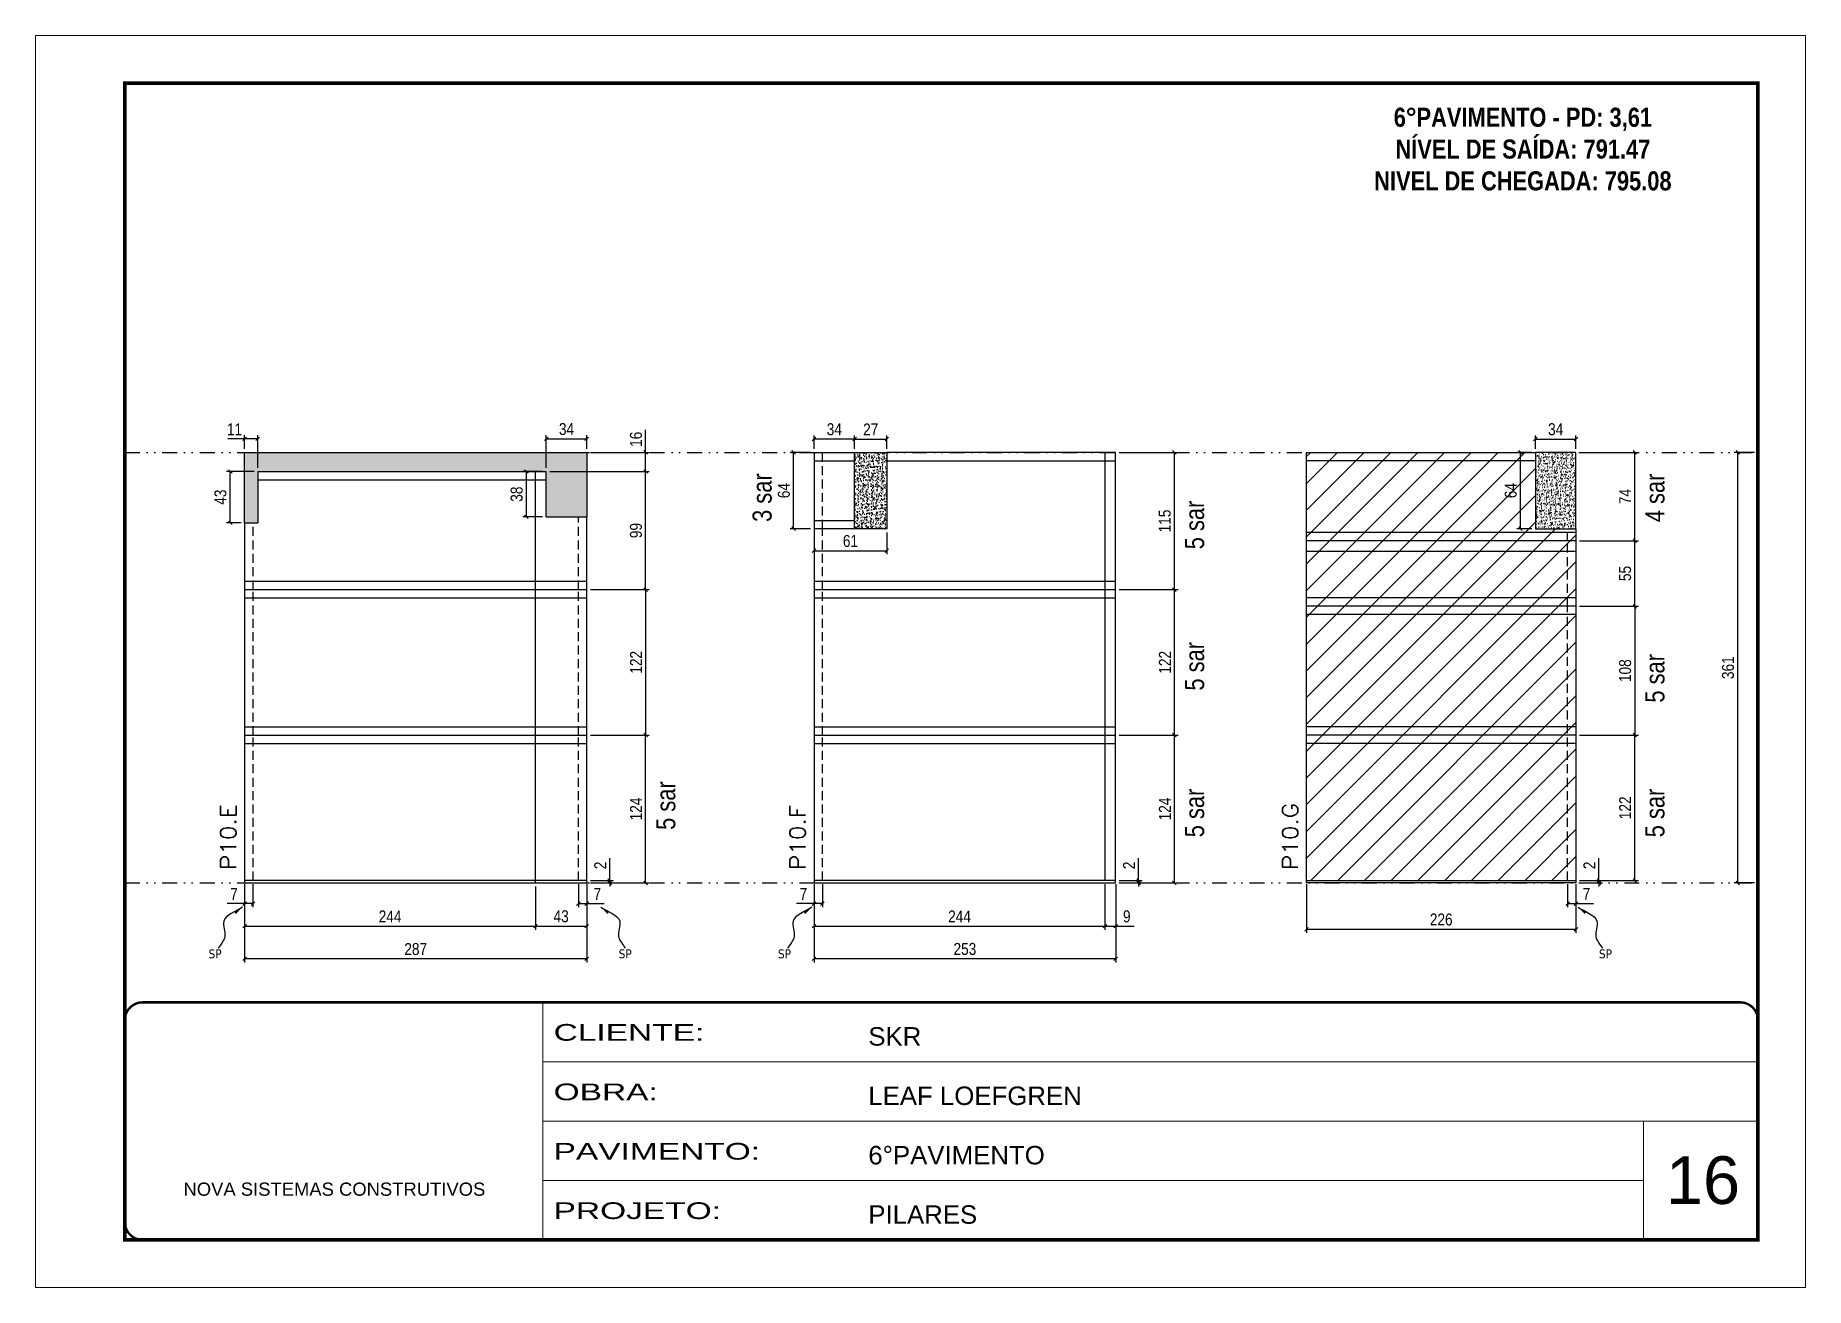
# Model space of a CAD drawing. Extents: x 14400 to 27878, y -21631 to 6985.
# Drawn here: x 19182 to 20667, y 2489 to 3539 of the extents above; entities that cross this region are included whole.
import ezdxf

# ---------------------------------------------------------------- set-up
doc = ezdxf.new("R2010")
doc.units = 0
for name, pattern in [('CONTINUO', [0]), ('DASHED', [0.75, 0.5, -0.25]), ('DIVIDE2', [0.625, 0.25, -0.125, 0, -0.125, 0, -0.125]), ('HIDDEN', [0.375, 0.25, -0.125])]:
    doc.linetypes.add(name, pattern=pattern)
for name, color, linetype, lineweight in [('CARIMBO', 255, 'Continuous', 9), ('Folhas', 255, 'Continuous', 9), ('Hachura', 251, 'Continuous', 9), ('SARRAFO DE PRESSAO', 251, 'DASHED', 9), ('Texto Seção', 7, 'Continuous', 15)]:
    doc.layers.add(name, color=color, linetype=linetype, lineweight=lineweight)
for name, color, linetype in [('COTA', 241, 'Continuous'), ('NOMENCLATURA', 7, 'Continuous'), ('Nível', 160, 'Continuous'), ('Painéis', 200, 'Continuous'), ('SARR_2.2x7', 40, 'Continuous'), ('Sarrafo de Pressão', 42, 'HIDDEN'), ('texto', 7, 'Continuous')]:
    doc.layers.add(name, color=color, linetype=linetype)
doc.styles.add('ARIAL', font='arial.ttf')
doc.styles.add('ARIAL_NARROW', font='ARIALN.TTF', dxfattribs={"height": 0.2})
doc.styles.add('COTA TECNICA', font='techl___.ttf', dxfattribs={"height": 10})
doc.styles.add('COTA TECNICA-50', font='techl___.ttf', dxfattribs={"height": 10})
doc.styles.add('REGUA-120', font='ROMANS.shx', dxfattribs={"height": 15})
doc.styles.add('ROMANC', font='techb___.ttf', dxfattribs={"height": 2.5})
doc.styles.get("Standard").update_dxf_attribs({"font": 'arial.ttf'})
doc.styles.add('Tecnologia', font='')
doc.styles.get('Tecnologia').set_extended_font_data('Forgotten Futurist')
doc.dimstyles.new('COTA PAINEL-50', dxfattribs={"dimtxt": 10, "dimasz": 3, "dimexe": 3, "dimexo": 3, "dimgap": 3, "dimtad": 1, "dimdec": 1, "dimzin": 12, "dimdsep": 46, "dimtxsty": 'COTA TECNICA-50', "dimblk1": 'OBLIQUE', "dimblk2": 'OBLIQUE', "dimsah": 1, "dimcen": 0.9, "dimclrd": 4, "dimclre": 4, "dimclrt": 240, "dimadec": 1, "dimazin": 3, "dimtfac": 1, "dimtdec": 1, "dimtmove": 0, "dimatfit": 3, "dimfxl": 1, "dimtolj": 1, "dimtzin": 12, "dimarcsym": 0})
doc.dimstyles.new('PAINEL', dxfattribs={"dimtxt": 10, "dimasz": 3, "dimexe": 3, "dimexo": 3, "dimgap": 3, "dimtad": 1, "dimdec": 1, "dimzin": 12, "dimdsep": 46, "dimtxsty": 'COTA TECNICA', "dimblk1": 'OBLIQUE', "dimblk2": 'OBLIQUE', "dimsah": 1, "dimcen": 0.9, "dimclrd": 4, "dimclre": 4, "dimclrt": 240, "dimadec": 1, "dimazin": 3, "dimtfac": 1, "dimtdec": 1, "dimtmove": 0, "dimatfit": 3, "dimfxl": 1, "dimtolj": 1, "dimtzin": 12, "dimarcsym": 0})
doc.dimstyles.get("Standard").update_dxf_attribs({"dimtxt": 0.18, "dimasz": 0.18, "dimexe": 0.18, "dimexo": 0.0625, "dimgap": 0.09, "dimtad": 0, "dimtih": 1, "dimtoh": 1, "dimdec": 4, "dimzin": 0, "dimdsep": 46, "dimtxsty": 'Standard', "dimcen": 0.09, "dimadec": 0, "dimazin": 0, "dimtfac": 1, "dimtdec": 4, "dimtofl": 0, "dimtmove": 0, "dimatfit": 3, "dimfxl": 1, "dimtolj": 1, "dimtzin": 0, "dimarcsym": 0})

msp = doc.modelspace()

# ---------------------------------------------------------------- texts
at = {"layer": 'CARIMBO', "style": 'ARIAL'}
msp.add_text('16', height=40, dxfattribs=at).set_placement((20549.83, 2559.15))
at = {"layer": 'NOMENCLATURA', "style": 'ARIAL_NARROW'}
for s, p in [('3 sar', (19799.57, 3131.05)), ('4 sar', (20548.55, 3130.8)), ('5 sar', (20162.4, 3108.11)), ('5 sar', (20162.4, 2989.61)), ('5 sar', (20548.55, 2979.5)), ('5 sar', (19718.75, 2872.8)), ('5 sar', (20162.4, 2866.61)), ('5 sar', (20548.55, 2866.61))]:
    msp.add_text(s, height=16, rotation=90, dxfattribs=at).set_placement(p)
at = {"layer": 'NOMENCLATURA', "color": 2, "insert": (20429.81, 3505.06), "char_height": 16, "attachment_point": 2, "style": 'ROMANC'}
msp.add_mtext_dynamic_manual_height_columns('\\P6°PAVIMENTO - PD: 3,61\\PNÍVEL DE SAÍDA: 791.47\\PNIVEL DE CHEGADA: 795.08', width=432.3511, gutter_width=1, heights=[0], dxfattribs=at)
at = {"layer": 'texto', "color": 0, "char_height": 7.5, "attachment_point": 5}
for insert in [(19332.73, 2768.79), (19676.76, 2768.79), (19810.38, 2768.79), (20499.09, 2768.79)]:
    msp.add_mtext('{\\fTahoma|b0|i0|c0|p34;\\C4;SP}', dxfattribs=dict(at, insert=insert))
at = {"layer": 'Texto Seção', "style": 'REGUA-120', "width": 1.1}
for s, p in [('P10.E', (19350.26, 2839.05)), ('P10.F', (19827.91, 2839.05)), ('P10.G', (20241.06, 2839.05))]:
    msp.add_text(s, height=13, rotation=90, dxfattribs=at).set_placement(p)

# ---------------------------------------------------------------- blocks, each defined once
blk = doc.blocks.new('9999999999')
at = {"color": 30, "linetype": 'CONTINUO'}
for p, q in [((98564.6, 34230.2), (98564.6, 34429.4)), ((98564.6, 34379.6), (99584, 34379.6)), ((98564.6, 34329.8), (99488, 34329.8)), ((99584, 34329.8), (99488, 34329.8)), ((99488, 34329.8), (99488, 34230.2)), ((98564.6, 34280), (99488, 34280))]:
    blk.add_line(p, q, dxfattribs=at)
at = {"color": 30, "linetype": 'CONTINUO', "const_width": 2}
blk.add_lwpolyline([(99584, 34230.2), (99584, 34414.4, 0.414214), (99569, 34429.4), (98229, 34429.4, 0.414214), (98214, 34414.4), (98214, 34245.2, 0.414214), (98229, 34230.2), (99584, 34230.2)], format="xyb", dxfattribs=at)
at = {"layer": 'Folhas'}
blk.add_lwpolyline([(98139, 34190.2), (99624, 34190.2), (99624, 35240.2), (98139, 35240.2)], close=True, dxfattribs=at)
at = {"layer": 'Folhas', "color": 30, "const_width": 3}
blk.add_lwpolyline([(98214, 34230.2), (99584, 34230.2), (99584, 35200.2), (98214, 35200.2)], close=True, dxfattribs=at)
at = {"color": 7, "linetype": 'Continuous', "ltscale": 5, "style": 'ARIAL'}
for s, height, p in [('SKR', 15.48, (98837.7, 34393.1)), ('LEAF LOEFGREN', 15.483, (98837.7, 34343.3)), ('6°PAVIMENTO', 15.483, (98837.7, 34293.5)), ('NOVA SISTEMAS CONSTRUTIVOS', 11.059, (98263.2, 34267.2)), ('PILARES', 15.48, (98837.7, 34243.7))]:
    blk.add_text(s, height=height, dxfattribs=at).set_placement(p)
at = {"layer": 'Folhas', "color": 7, "style": 'Tecnologia', "width": 1.5}
for s, p in [('CLIENTE:', (98573.7, 34397.2)), ('OBRA:', (98573.7, 34347.3)), ('PAVIMENTO:', (98573.7, 34297.5)), ('PROJETO:', (98573.7, 34247.7))]:
    blk.add_text(s, height=14, dxfattribs=at).set_placement(p)
blk = doc.blocks.new('_Oblique')
at = {"color": 0, "linetype": 'ByBlock', "lineweight": -2}
blk.add_line((-0.5, -0.5), (0.5, 0.5), dxfattribs=at)
blk = doc.blocks.new('*D2775')
at = {"layer": 'COTA', "color": 4, "lineweight": -2, "transparency": 16777216}
for p, q in [((20624, 3189.3), (20607.1, 3189.3)), ((20610.1, 2828.3), (20610.1, 3189.3)), ((20624, 2828.3), (20607.1, 2828.3))]:
    blk.add_line(p, q, dxfattribs=at)
at = {"layer": 'Defpoints', "color": 0, "transparency": 16777216}
for p in [(20610.1, 3189.3), (20627, 3189.3), (20627, 2828.3)]:
    blk.add_point(p, dxfattribs=at)
at = {"layer": 'COTA', "color": 4, "lineweight": -2, "transparency": 16777216, "xscale": 3, "yscale": 3, "zscale": 3}
for p, rotation in [((20610.1, 3189.3), 90), ((20610.1, 2828.3), 270)]:
    blk.add_blockref('_Oblique', p, dxfattribs=dict(at, rotation=rotation))
at = {"layer": 'COTA', "color": 240, "transparency": 16777216, "insert": (20601.9, 3008.8), "char_height": 10, "attachment_point": 5, "rotation": 90, "style": 'COTA TECNICA'}
blk.add_mtext('\\A1;361', dxfattribs=at)
blk = doc.blocks.new('*D2817')
at = {"layer": 'COTA', "color": 4, "lineweight": -2, "transparency": 16777216}
for p, q in [((19835.2, 2827.3), (19835.2, 2761.7)), ((20088.2, 2827.3), (20088.2, 2761.7)), ((20088.2, 2764.7), (19835.2, 2764.7))]:
    blk.add_line(p, q, dxfattribs=at)
at = {"layer": 'Defpoints', "color": 0, "transparency": 16777216}
for p in [(19835.2, 2830.3), (20088.2, 2830.3), (19835.2, 2764.7)]:
    blk.add_point(p, dxfattribs=at)
at = {"layer": 'COTA', "color": 4, "lineweight": -2, "transparency": 16777216, "xscale": 3, "yscale": 3, "zscale": 3, "rotation": 180}
blk.add_blockref('_Oblique', (19835.2, 2764.7), dxfattribs=at)
at = {"layer": 'COTA', "color": 4, "lineweight": -2, "transparency": 16777216, "xscale": 3, "yscale": 3, "zscale": 3}
blk.add_blockref('_Oblique', (20088.2, 2764.7), dxfattribs=at)
at = {"layer": 'COTA', "color": 240, "transparency": 16777216, "insert": (19961.7, 2772.9), "char_height": 10, "attachment_point": 5, "style": 'COTA TECNICA'}
blk.add_mtext('\\A1;253', dxfattribs=at)
blk = doc.blocks.new('*D2818')
at = {"layer": 'COTA', "color": 4, "lineweight": -2, "transparency": 16777216}
for p, q in [((19835.2, 2825.3), (19835.2, 2808)), ((19842.2, 2827.3), (19842.2, 2808)), ((19835.2, 2811), (19820.4, 2811)), ((19842.2, 2811), (19835.2, 2811))]:
    blk.add_line(p, q, dxfattribs=at)
at = {"layer": 'Defpoints', "color": 0, "transparency": 16777216}
for p in [(19835.2, 2828.3), (19842.2, 2830.3), (19835.2, 2811)]:
    blk.add_point(p, dxfattribs=at)
at = {"layer": 'COTA', "color": 4, "lineweight": -2, "transparency": 16777216, "xscale": 3, "yscale": 3, "zscale": 3, "rotation": 180}
blk.add_blockref('_Oblique', (19835.2, 2811), dxfattribs=at)
at = {"layer": 'COTA', "color": 4, "lineweight": -2, "transparency": 16777216, "xscale": 3, "yscale": 3, "zscale": 3}
blk.add_blockref('_Oblique', (19842.2, 2811), dxfattribs=at)
at = {"layer": 'COTA', "color": 240, "transparency": 16777216, "insert": (19826.3, 2819.1), "char_height": 10, "attachment_point": 5, "style": 'COTA TECNICA-50'}
blk.add_mtext('\\A1;7', dxfattribs=at)
blk = doc.blocks.new('*D2819')
at = {"layer": 'COTA', "color": 4, "lineweight": -2, "transparency": 16777216}
for p, q in [((20107.4, 2830.3), (20107.4, 2849.1)), ((20091.2, 2830.3), (20110.4, 2830.3)), ((20091.2, 2828.3), (20110.4, 2828.3)), ((20107.4, 2828.3), (20107.4, 2830.3)), ((20107.4, 2828.3), (20107.4, 2825.3))]:
    blk.add_line(p, q, dxfattribs=at)
at = {"layer": 'Defpoints', "color": 0, "transparency": 16777216}
for p in [(20088.2, 2830.3), (20088.2, 2828.3), (20107.4, 2828.3)]:
    blk.add_point(p, dxfattribs=at)
at = {"layer": 'COTA', "color": 4, "lineweight": -2, "transparency": 16777216, "xscale": 3, "yscale": 3, "zscale": 3}
for p, rotation in [((20107.4, 2830.3), 270), ((20107.4, 2828.3), 90)]:
    blk.add_blockref('_Oblique', p, dxfattribs=dict(at, rotation=rotation))
at = {"layer": 'COTA', "color": 240, "transparency": 16777216, "insert": (20099.4, 2843), "char_height": 10, "attachment_point": 5, "rotation": 90, "style": 'COTA TECNICA-50'}
blk.add_mtext('\\A1;2', dxfattribs=at)
blk = doc.blocks.new('*D2820')
at = {"layer": 'COTA', "color": 4, "linetype": 'ByBlock', "lineweight": -2, "transparency": 16777216}
for p, q in [((20091.2, 2952.3), (20140.5, 2952.3)), ((20137.5, 2828.3), (20137.5, 2952.3)), ((20091.2, 2828.3), (20140.5, 2828.3))]:
    blk.add_line(p, q, dxfattribs=at)
at = {"layer": 'Defpoints', "color": 0, "linetype": 'ByBlock', "transparency": 16777216}
for p in [(20088.2, 2952.3), (20137.5, 2952.3), (20088.2, 2828.3)]:
    blk.add_point(p, dxfattribs=at)
at = {"layer": 'COTA', "color": 4, "linetype": 'ByBlock', "lineweight": -2, "transparency": 16777216, "xscale": 3, "yscale": 3, "zscale": 3}
for p, rotation in [((20137.5, 2952.3), 90), ((20137.5, 2828.3), 270)]:
    blk.add_blockref('_Oblique', p, dxfattribs=dict(at, rotation=rotation))
at = {"layer": 'COTA', "color": 240, "linetype": 'ByBlock', "transparency": 16777216, "insert": (20129.5, 2890.3), "char_height": 10, "attachment_point": 5, "rotation": 90, "style": 'COTA TECNICA'}
blk.add_mtext('\\A1;124', dxfattribs=at)
blk = doc.blocks.new('*D2821')
at = {"layer": 'COTA', "color": 4, "lineweight": -2, "transparency": 16777216}
for p, q in [((19357.5, 2827.3), (19357.5, 2761.7)), ((19644.5, 2827.3), (19644.5, 2761.7)), ((19644.5, 2764.7), (19357.5, 2764.7))]:
    blk.add_line(p, q, dxfattribs=at)
at = {"layer": 'Defpoints', "color": 0, "transparency": 16777216}
for p in [(19357.5, 2830.3), (19644.5, 2830.3), (19357.5, 2764.7)]:
    blk.add_point(p, dxfattribs=at)
at = {"layer": 'COTA', "color": 4, "lineweight": -2, "transparency": 16777216, "xscale": 3, "yscale": 3, "zscale": 3, "rotation": 180}
blk.add_blockref('_Oblique', (19357.5, 2764.7), dxfattribs=at)
at = {"layer": 'COTA', "color": 4, "lineweight": -2, "transparency": 16777216, "xscale": 3, "yscale": 3, "zscale": 3}
blk.add_blockref('_Oblique', (19644.5, 2764.7), dxfattribs=at)
at = {"layer": 'COTA', "color": 240, "transparency": 16777216, "insert": (19501, 2772.8), "char_height": 10, "attachment_point": 5, "style": 'COTA TECNICA'}
blk.add_mtext('\\A1;287', dxfattribs=at)
blk = doc.blocks.new('*D2822')
at = {"layer": 'COTA', "color": 4, "lineweight": -2, "transparency": 16777216}
for p, q in [((19637.5, 2827.3), (19637.5, 2808)), ((19644.5, 2825.3), (19644.5, 2808)), ((19637.5, 2811), (19644.5, 2811)), ((19644.5, 2811), (19659.2, 2811))]:
    blk.add_line(p, q, dxfattribs=at)
at = {"layer": 'Defpoints', "color": 0, "transparency": 16777216}
for p in [(19637.5, 2830.3), (19644.5, 2828.3), (19644.5, 2811)]:
    blk.add_point(p, dxfattribs=at)
at = {"layer": 'COTA', "color": 4, "lineweight": -2, "transparency": 16777216, "xscale": 3, "yscale": 3, "zscale": 3, "rotation": 180}
blk.add_blockref('_Oblique', (19637.5, 2811), dxfattribs=at)
at = {"layer": 'COTA', "color": 4, "lineweight": -2, "transparency": 16777216, "xscale": 3, "yscale": 3, "zscale": 3}
blk.add_blockref('_Oblique', (19644.5, 2811), dxfattribs=at)
at = {"layer": 'COTA', "color": 240, "transparency": 16777216, "insert": (19653.4, 2819.1), "char_height": 10, "attachment_point": 5, "style": 'COTA TECNICA-50'}
blk.add_mtext('\\A1;7', dxfattribs=at)
blk = doc.blocks.new('*D2823')
at = {"layer": 'COTA', "color": 4, "lineweight": -2, "transparency": 16777216}
for p, q in [((19357.5, 2825.3), (19357.5, 2808)), ((19364.5, 2827.3), (19364.5, 2808)), ((19357.5, 2811), (19342.8, 2811)), ((19364.5, 2811), (19357.5, 2811))]:
    blk.add_line(p, q, dxfattribs=at)
at = {"layer": 'Defpoints', "color": 0, "transparency": 16777216}
for p in [(19357.5, 2828.3), (19364.5, 2830.3), (19357.5, 2811)]:
    blk.add_point(p, dxfattribs=at)
at = {"layer": 'COTA', "color": 4, "lineweight": -2, "transparency": 16777216, "xscale": 3, "yscale": 3, "zscale": 3, "rotation": 180}
blk.add_blockref('_Oblique', (19357.5, 2811), dxfattribs=at)
at = {"layer": 'COTA', "color": 4, "lineweight": -2, "transparency": 16777216, "xscale": 3, "yscale": 3, "zscale": 3}
blk.add_blockref('_Oblique', (19364.5, 2811), dxfattribs=at)
at = {"layer": 'COTA', "color": 240, "transparency": 16777216, "insert": (19348.6, 2819.1), "char_height": 10, "attachment_point": 5, "style": 'COTA TECNICA-50'}
blk.add_mtext('\\A1;7', dxfattribs=at)
blk = doc.blocks.new('*D2824')
at = {"layer": 'COTA', "color": 4, "lineweight": -2, "transparency": 16777216}
for p, q in [((19663.8, 2830.3), (19663.8, 2849.1)), ((19647.5, 2830.3), (19666.8, 2830.3)), ((19647.5, 2828.3), (19666.8, 2828.3)), ((19663.8, 2828.3), (19663.8, 2830.3)), ((19663.8, 2828.3), (19663.8, 2825.3))]:
    blk.add_line(p, q, dxfattribs=at)
at = {"layer": 'Defpoints', "color": 0, "transparency": 16777216}
for p in [(19644.5, 2830.3), (19644.5, 2828.3), (19663.8, 2828.3)]:
    blk.add_point(p, dxfattribs=at)
at = {"layer": 'COTA', "color": 4, "lineweight": -2, "transparency": 16777216, "xscale": 3, "yscale": 3, "zscale": 3}
for p, rotation in [((19663.8, 2830.3), 270), ((19663.8, 2828.3), 90)]:
    blk.add_blockref('_Oblique', p, dxfattribs=dict(at, rotation=rotation))
at = {"layer": 'COTA', "color": 240, "transparency": 16777216, "insert": (19655.8, 2843), "char_height": 10, "attachment_point": 5, "rotation": 90, "style": 'COTA TECNICA-50'}
blk.add_mtext('\\A1;2', dxfattribs=at)
blk = doc.blocks.new('*D2825')
at = {"layer": 'COTA', "color": 4, "linetype": 'ByBlock', "lineweight": -2, "transparency": 16777216}
for p, q in [((19647.5, 2952.3), (19696.9, 2952.3)), ((19693.9, 2828.3), (19693.9, 2952.3)), ((19647.5, 2828.3), (19696.9, 2828.3))]:
    blk.add_line(p, q, dxfattribs=at)
at = {"layer": 'Defpoints', "color": 0, "linetype": 'ByBlock', "transparency": 16777216}
for p in [(19644.5, 2952.3), (19693.9, 2952.3), (19644.5, 2828.3)]:
    blk.add_point(p, dxfattribs=at)
at = {"layer": 'COTA', "color": 4, "linetype": 'ByBlock', "lineweight": -2, "transparency": 16777216, "xscale": 3, "yscale": 3, "zscale": 3}
for p, rotation in [((19693.9, 2952.3), 90), ((19693.9, 2828.3), 270)]:
    blk.add_blockref('_Oblique', p, dxfattribs=dict(at, rotation=rotation))
at = {"layer": 'COTA', "color": 240, "linetype": 'ByBlock', "transparency": 16777216, "insert": (19685.8, 2890.3), "char_height": 10, "attachment_point": 5, "rotation": 90, "style": 'COTA TECNICA'}
blk.add_mtext('\\A1;124', dxfattribs=at)
blk = doc.blocks.new('*D2826')
at = {"layer": 'COTA', "color": 4, "lineweight": -2, "transparency": 16777216}
for p, q in [((19601.5, 2825.3), (19601.5, 2789.1)), ((19644.5, 2825.3), (19644.5, 2789.1)), ((19601.5, 2792.1), (19644.5, 2792.1))]:
    blk.add_line(p, q, dxfattribs=at)
at = {"layer": 'Defpoints', "color": 0, "transparency": 16777216}
for p in [(19601.5, 2828.3), (19644.5, 2828.3), (19644.5, 2792.1)]:
    blk.add_point(p, dxfattribs=at)
at = {"layer": 'COTA', "color": 4, "lineweight": -2, "transparency": 16777216, "xscale": 3, "yscale": 3, "zscale": 3, "rotation": 180}
blk.add_blockref('_Oblique', (19601.5, 2792.1), dxfattribs=at)
at = {"layer": 'COTA', "color": 4, "lineweight": -2, "transparency": 16777216, "xscale": 3, "yscale": 3, "zscale": 3}
blk.add_blockref('_Oblique', (19644.5, 2792.1), dxfattribs=at)
at = {"layer": 'COTA', "color": 240, "transparency": 16777216, "insert": (19623, 2800.3), "char_height": 10, "attachment_point": 5, "style": 'COTA TECNICA'}
blk.add_mtext('\\A1;43', dxfattribs=at)
blk = doc.blocks.new('*D2827')
at = {"layer": 'COTA', "color": 4, "lineweight": -2, "transparency": 16777216}
for p, q in [((19357.5, 2825.3), (19357.5, 2789.1)), ((19601.5, 2825.3), (19601.5, 2789.1)), ((19357.5, 2792.1), (19601.5, 2792.1))]:
    blk.add_line(p, q, dxfattribs=at)
at = {"layer": 'Defpoints', "color": 0, "transparency": 16777216}
for p in [(19357.5, 2828.3), (19601.5, 2828.3), (19601.5, 2792.1)]:
    blk.add_point(p, dxfattribs=at)
at = {"layer": 'COTA', "color": 4, "lineweight": -2, "transparency": 16777216, "xscale": 3, "yscale": 3, "zscale": 3, "rotation": 180}
blk.add_blockref('_Oblique', (19357.5, 2792.1), dxfattribs=at)
at = {"layer": 'COTA', "color": 4, "lineweight": -2, "transparency": 16777216, "xscale": 3, "yscale": 3, "zscale": 3}
blk.add_blockref('_Oblique', (19601.5, 2792.1), dxfattribs=at)
at = {"layer": 'COTA', "color": 240, "transparency": 16777216, "insert": (19479.5, 2800.2), "char_height": 10, "attachment_point": 5, "style": 'COTA TECNICA'}
blk.add_mtext('\\A1;244', dxfattribs=at)
blk = doc.blocks.new('*D2828')
at = {"layer": 'COTA', "color": 4, "lineweight": -2, "transparency": 16777216}
for p, q in [((19835.2, 3192.3), (19835.2, 3203.5)), ((19869.2, 3200.5), (19835.2, 3200.5)), ((19869.2, 3192.3), (19869.2, 3203.5))]:
    blk.add_line(p, q, dxfattribs=at)
at = {"layer": 'Defpoints', "color": 0, "transparency": 16777216}
for p in [(19835.2, 3200.5), (19835.2, 3189.3), (19869.2, 3189.3)]:
    blk.add_point(p, dxfattribs=at)
at = {"layer": 'COTA', "color": 4, "lineweight": -2, "transparency": 16777216, "xscale": 3, "yscale": 3, "zscale": 3, "rotation": 180}
blk.add_blockref('_Oblique', (19835.2, 3200.5), dxfattribs=at)
at = {"layer": 'COTA', "color": 4, "lineweight": -2, "transparency": 16777216, "xscale": 3, "yscale": 3, "zscale": 3}
blk.add_blockref('_Oblique', (19869.2, 3200.5), dxfattribs=at)
at = {"layer": 'COTA', "color": 240, "transparency": 16777216, "insert": (19852.2, 3208.7), "char_height": 10, "attachment_point": 5, "style": 'COTA TECNICA'}
blk.add_mtext('\\A1;34', dxfattribs=at)
blk = doc.blocks.new('*D2829')
at = {"layer": 'COTA', "color": 4, "lineweight": -2, "transparency": 16777216}
for p, q in [((20248.3, 2827.3), (20248.3, 2786.5)), ((20474.3, 2827.3), (20474.3, 2786.5)), ((20248.3, 2789.5), (20474.3, 2789.5))]:
    blk.add_line(p, q, dxfattribs=at)
at = {"layer": 'Defpoints', "color": 0, "transparency": 16777216}
for p in [(20248.3, 2830.3), (20474.3, 2830.3), (20474.3, 2789.5)]:
    blk.add_point(p, dxfattribs=at)
at = {"layer": 'COTA', "color": 4, "lineweight": -2, "transparency": 16777216, "xscale": 3, "yscale": 3, "zscale": 3, "rotation": 180}
blk.add_blockref('_Oblique', (20248.3, 2789.5), dxfattribs=at)
at = {"layer": 'COTA', "color": 4, "lineweight": -2, "transparency": 16777216, "xscale": 3, "yscale": 3, "zscale": 3}
blk.add_blockref('_Oblique', (20474.3, 2789.5), dxfattribs=at)
at = {"layer": 'COTA', "color": 240, "transparency": 16777216, "insert": (20361.3, 2797.6), "char_height": 10, "attachment_point": 5, "style": 'COTA TECNICA'}
blk.add_mtext('\\A1;226', dxfattribs=at)
blk = doc.blocks.new('*D2830')
at = {"layer": 'COTA', "color": 4, "lineweight": -2, "transparency": 16777216}
for p, q in [((20467.3, 2827.3), (20467.3, 2808)), ((20474.3, 2825.3), (20474.3, 2808)), ((20467.3, 2811), (20474.3, 2811)), ((20474.3, 2811), (20489, 2811))]:
    blk.add_line(p, q, dxfattribs=at)
at = {"layer": 'Defpoints', "color": 0, "transparency": 16777216}
for p in [(20467.3, 2830.3), (20474.3, 2828.3), (20474.3, 2811)]:
    blk.add_point(p, dxfattribs=at)
at = {"layer": 'COTA', "color": 4, "lineweight": -2, "transparency": 16777216, "xscale": 3, "yscale": 3, "zscale": 3, "rotation": 180}
blk.add_blockref('_Oblique', (20467.3, 2811), dxfattribs=at)
at = {"layer": 'COTA', "color": 4, "lineweight": -2, "transparency": 16777216, "xscale": 3, "yscale": 3, "zscale": 3}
blk.add_blockref('_Oblique', (20474.3, 2811), dxfattribs=at)
at = {"layer": 'COTA', "color": 240, "transparency": 16777216, "insert": (20483.2, 2819.1), "char_height": 10, "attachment_point": 5, "style": 'COTA TECNICA-50'}
blk.add_mtext('\\A1;7', dxfattribs=at)
blk = doc.blocks.new('*D2831')
at = {"layer": 'COTA', "color": 4, "lineweight": -2, "transparency": 16777216}
for p, q in [((20493.6, 2830.3), (20493.6, 2849.1)), ((20477.3, 2830.3), (20496.6, 2830.3)), ((20477.3, 2828.3), (20496.6, 2828.3)), ((20493.6, 2828.3), (20493.6, 2830.3)), ((20493.6, 2828.3), (20493.6, 2825.3))]:
    blk.add_line(p, q, dxfattribs=at)
at = {"layer": 'Defpoints', "color": 0, "transparency": 16777216}
for p in [(20474.3, 2830.3), (20474.3, 2828.3), (20493.6, 2828.3)]:
    blk.add_point(p, dxfattribs=at)
at = {"layer": 'COTA', "color": 4, "lineweight": -2, "transparency": 16777216, "xscale": 3, "yscale": 3, "zscale": 3}
for p, rotation in [((20493.6, 2830.3), 270), ((20493.6, 2828.3), 90)]:
    blk.add_blockref('_Oblique', p, dxfattribs=dict(at, rotation=rotation))
at = {"layer": 'COTA', "color": 240, "transparency": 16777216, "insert": (20485.6, 2843), "char_height": 10, "attachment_point": 5, "rotation": 90, "style": 'COTA TECNICA-50'}
blk.add_mtext('\\A1;2', dxfattribs=at)
blk = doc.blocks.new('*D2832')
at = {"layer": 'COTA', "color": 4, "lineweight": -2, "transparency": 16777216}
for p, q in [((20440.3, 3192.3), (20440.3, 3203.5)), ((20440.3, 3200.5), (20474.3, 3200.5)), ((20474.3, 3192.3), (20474.3, 3203.5))]:
    blk.add_line(p, q, dxfattribs=at)
at = {"layer": 'Defpoints', "color": 0, "transparency": 16777216}
for p in [(20474.3, 3200.5), (20440.3, 3189.3), (20474.3, 3189.3)]:
    blk.add_point(p, dxfattribs=at)
at = {"layer": 'COTA', "color": 4, "lineweight": -2, "transparency": 16777216, "xscale": 3, "yscale": 3, "zscale": 3, "rotation": 180}
blk.add_blockref('_Oblique', (20440.3, 3200.5), dxfattribs=at)
at = {"layer": 'COTA', "color": 4, "lineweight": -2, "transparency": 16777216, "xscale": 3, "yscale": 3, "zscale": 3}
blk.add_blockref('_Oblique', (20474.3, 3200.5), dxfattribs=at)
at = {"layer": 'COTA', "color": 240, "transparency": 16777216, "insert": (20457.3, 3208.7), "char_height": 10, "attachment_point": 5, "style": 'COTA TECNICA'}
blk.add_mtext('\\A1;34', dxfattribs=at)
blk = doc.blocks.new('*D2833')
at = {"layer": 'COTA', "color": 4, "lineweight": -2, "transparency": 16777216}
for p, q in [((20477.3, 2952.3), (20526.7, 2952.3)), ((20523.7, 2830.3), (20523.7, 2952.3)), ((20477.3, 2830.3), (20526.7, 2830.3))]:
    blk.add_line(p, q, dxfattribs=at)
at = {"layer": 'Defpoints', "color": 0, "transparency": 16777216}
for p in [(20474.3, 2952.3), (20523.7, 2952.3), (20474.3, 2830.3)]:
    blk.add_point(p, dxfattribs=at)
at = {"layer": 'COTA', "color": 4, "lineweight": -2, "transparency": 16777216, "xscale": 3, "yscale": 3, "zscale": 3}
for p, rotation in [((20523.7, 2952.3), 90), ((20523.7, 2830.3), 270)]:
    blk.add_blockref('_Oblique', p, dxfattribs=dict(at, rotation=rotation))
at = {"layer": 'COTA', "color": 240, "transparency": 16777216, "insert": (20515.6, 2891.3), "char_height": 10, "attachment_point": 5, "rotation": 90, "style": 'COTA TECNICA'}
blk.add_mtext('\\A1;122', dxfattribs=at)
blk = doc.blocks.new('*D2834')
at = {"layer": 'COTA', "color": 4, "lineweight": -2, "transparency": 16777216}
for p, q in [((20437.3, 3189.3), (20424.8, 3189.3)), ((20427.8, 3125.3), (20427.8, 3189.3)), ((20437.3, 3125.3), (20424.8, 3125.3))]:
    blk.add_line(p, q, dxfattribs=at)
at = {"layer": 'Defpoints', "color": 0, "transparency": 16777216}
for p in [(20427.8, 3189.3), (20440.3, 3189.3), (20440.3, 3125.3)]:
    blk.add_point(p, dxfattribs=at)
at = {"layer": 'COTA', "color": 4, "lineweight": -2, "transparency": 16777216, "xscale": 3, "yscale": 3, "zscale": 3}
for p, rotation in [((20427.8, 3189.3), 90), ((20427.8, 3125.3), 270)]:
    blk.add_blockref('_Oblique', p, dxfattribs=dict(at, rotation=rotation))
at = {"layer": 'COTA', "color": 240, "transparency": 16777216, "insert": (20419.6, 3157.3), "char_height": 10, "attachment_point": 5, "rotation": 90, "style": 'COTA TECNICA'}
blk.add_mtext('\\A1;64', dxfattribs=at)
blk = doc.blocks.new('*D2835')
at = {"layer": 'COTA', "color": 4, "lineweight": -2, "transparency": 16777216}
for p, q in [((20091.2, 3189.3), (20140.5, 3189.3)), ((20137.5, 3074.3), (20137.5, 3189.3)), ((20091.2, 3074.3), (20140.5, 3074.3))]:
    blk.add_line(p, q, dxfattribs=at)
at = {"layer": 'Defpoints', "color": 0, "transparency": 16777216}
for p in [(20088.2, 3189.3), (20137.5, 3189.3), (20088.2, 3074.3)]:
    blk.add_point(p, dxfattribs=at)
at = {"layer": 'COTA', "color": 4, "lineweight": -2, "transparency": 16777216, "xscale": 3, "yscale": 3, "zscale": 3}
for p, rotation in [((20137.5, 3189.3), 90), ((20137.5, 3074.3), 270)]:
    blk.add_blockref('_Oblique', p, dxfattribs=dict(at, rotation=rotation))
at = {"layer": 'COTA', "color": 240, "transparency": 16777216, "insert": (20129.4, 3131.8), "char_height": 10, "attachment_point": 5, "rotation": 90, "style": 'COTA TECNICA'}
blk.add_mtext('\\A1;115', dxfattribs=at)
blk = doc.blocks.new('*D2836')
at = {"layer": 'COTA', "color": 4, "lineweight": -2, "transparency": 16777216}
for p, q in [((19647.5, 3074.3), (19696.9, 3074.3)), ((19693.9, 3074.3), (19693.9, 2952.3)), ((19647.5, 2952.3), (19696.9, 2952.3))]:
    blk.add_line(p, q, dxfattribs=at)
at = {"layer": 'Defpoints', "color": 0, "transparency": 16777216}
for p in [(19644.5, 3074.3), (19644.5, 2952.3), (19693.9, 2952.3)]:
    blk.add_point(p, dxfattribs=at)
at = {"layer": 'COTA', "color": 4, "lineweight": -2, "transparency": 16777216, "xscale": 3, "yscale": 3, "zscale": 3}
for p, rotation in [((19693.9, 3074.3), 90), ((19693.9, 2952.3), 270)]:
    blk.add_blockref('_Oblique', p, dxfattribs=dict(at, rotation=rotation))
at = {"layer": 'COTA', "color": 240, "transparency": 16777216, "insert": (19685.8, 3013.3), "char_height": 10, "attachment_point": 5, "rotation": 90, "style": 'COTA TECNICA'}
blk.add_mtext('\\A1;122', dxfattribs=at)
blk = doc.blocks.new('*D2837')
at = {"layer": 'COTA', "color": 4, "lineweight": -2, "transparency": 16777216}
for p, q in [((20477.3, 3060.3), (20526.7, 3060.3)), ((20523.7, 3060.3), (20523.7, 2952.3)), ((20477.3, 2952.3), (20526.7, 2952.3))]:
    blk.add_line(p, q, dxfattribs=at)
at = {"layer": 'Defpoints', "color": 0, "transparency": 16777216}
for p in [(20474.3, 3060.3), (20474.3, 2952.3), (20523.7, 2952.3)]:
    blk.add_point(p, dxfattribs=at)
at = {"layer": 'COTA', "color": 4, "lineweight": -2, "transparency": 16777216, "xscale": 3, "yscale": 3, "zscale": 3}
for p, rotation in [((20523.7, 3060.3), 90), ((20523.7, 2952.3), 270)]:
    blk.add_blockref('_Oblique', p, dxfattribs=dict(at, rotation=rotation))
at = {"layer": 'COTA', "color": 240, "transparency": 16777216, "insert": (20515.6, 3006.3), "char_height": 10, "attachment_point": 5, "rotation": 90, "style": 'COTA TECNICA'}
blk.add_mtext('\\A1;108', dxfattribs=at)
blk = doc.blocks.new('*D2838')
at = {"layer": 'COTA', "color": 4, "lineweight": -2, "transparency": 16777216}
for p, q in [((19613.5, 3173.3), (19696.9, 3173.3)), ((19693.9, 3074.3), (19693.9, 3173.3)), ((19647.5, 3074.3), (19696.9, 3074.3))]:
    blk.add_line(p, q, dxfattribs=at)
at = {"layer": 'Defpoints', "color": 0, "transparency": 16777216}
for p in [(19610.5, 3173.3), (19693.9, 3173.3), (19644.5, 3074.3)]:
    blk.add_point(p, dxfattribs=at)
at = {"layer": 'COTA', "color": 4, "lineweight": -2, "transparency": 16777216, "xscale": 3, "yscale": 3, "zscale": 3}
for p, rotation in [((19693.9, 3173.3), 90), ((19693.9, 3074.3), 270)]:
    blk.add_blockref('_Oblique', p, dxfattribs=dict(at, rotation=rotation))
at = {"layer": 'COTA', "color": 240, "transparency": 16777216, "insert": (19685.8, 3123.8), "char_height": 10, "attachment_point": 5, "rotation": 90, "style": 'COTA TECNICA'}
blk.add_mtext('\\A1;99', dxfattribs=at)
blk = doc.blocks.new('*D2839')
at = {"layer": 'COTA', "color": 4, "lineweight": -2, "transparency": 16777216}
for p, q in [((19693.9, 3189.3), (19693.9, 3208.3)), ((19647.5, 3189.3), (19696.9, 3189.3)), ((19693.9, 3173.3), (19693.9, 3189.3)), ((19613.5, 3173.3), (19696.9, 3173.3))]:
    blk.add_line(p, q, dxfattribs=at)
at = {"layer": 'Defpoints', "color": 0, "transparency": 16777216}
for p in [(19644.5, 3189.3), (19693.9, 3189.3), (19610.5, 3173.3)]:
    blk.add_point(p, dxfattribs=at)
at = {"layer": 'COTA', "color": 4, "lineweight": -2, "transparency": 16777216, "xscale": 3, "yscale": 3, "zscale": 3}
for p, rotation in [((19693.9, 3189.3), 90), ((19693.9, 3173.3), 270)]:
    blk.add_blockref('_Oblique', p, dxfattribs=dict(at, rotation=rotation))
at = {"layer": 'COTA', "color": 240, "transparency": 16777216, "insert": (19685.8, 3200.3), "char_height": 10, "attachment_point": 5, "rotation": 90, "style": 'COTA TECNICA'}
blk.add_mtext('\\A1;16', dxfattribs=at)
blk = doc.blocks.new('*D2840')
at = {"layer": 'COTA', "color": 4, "lineweight": -2, "transparency": 16777216}
for p, q in [((19357.5, 3200.7), (19343.4, 3200.7)), ((19357.5, 3192.3), (19357.5, 3203.7)), ((19368.5, 3200.7), (19357.5, 3200.7)), ((19368.5, 3176.3), (19368.5, 3203.7))]:
    blk.add_line(p, q, dxfattribs=at)
at = {"layer": 'Defpoints', "color": 0, "transparency": 16777216}
for p in [(19357.5, 3200.7), (19357.5, 3189.3), (19368.5, 3173.3)]:
    blk.add_point(p, dxfattribs=at)
at = {"layer": 'COTA', "color": 4, "lineweight": -2, "transparency": 16777216, "xscale": 3, "yscale": 3, "zscale": 3, "rotation": 180}
blk.add_blockref('_Oblique', (19357.5, 3200.7), dxfattribs=at)
at = {"layer": 'COTA', "color": 4, "lineweight": -2, "transparency": 16777216, "xscale": 3, "yscale": 3, "zscale": 3}
blk.add_blockref('_Oblique', (19368.5, 3200.7), dxfattribs=at)
at = {"layer": 'COTA', "color": 240, "transparency": 16777216, "insert": (19349, 3208.7), "char_height": 10, "attachment_point": 5, "style": 'COTA TECNICA'}
blk.add_mtext('\\A1;11', dxfattribs=at)
blk = doc.blocks.new('*D2841')
at = {"layer": 'COTA', "color": 4, "lineweight": -2, "transparency": 16777216}
for p, q in [((19610.5, 3176.3), (19610.5, 3203.7)), ((19610.5, 3200.7), (19644.5, 3200.7)), ((19644.5, 3192.3), (19644.5, 3203.7))]:
    blk.add_line(p, q, dxfattribs=at)
at = {"layer": 'Defpoints', "color": 0, "transparency": 16777216}
for p in [(19644.5, 3200.7), (19644.5, 3189.3), (19610.5, 3173.3)]:
    blk.add_point(p, dxfattribs=at)
at = {"layer": 'COTA', "color": 4, "lineweight": -2, "transparency": 16777216, "xscale": 3, "yscale": 3, "zscale": 3, "rotation": 180}
blk.add_blockref('_Oblique', (19610.5, 3200.7), dxfattribs=at)
at = {"layer": 'COTA', "color": 4, "lineweight": -2, "transparency": 16777216, "xscale": 3, "yscale": 3, "zscale": 3}
blk.add_blockref('_Oblique', (19644.5, 3200.7), dxfattribs=at)
at = {"layer": 'COTA', "color": 240, "transparency": 16777216, "insert": (19627.5, 3208.9), "char_height": 10, "attachment_point": 5, "style": 'COTA TECNICA'}
blk.add_mtext('\\A1;34', dxfattribs=at)
blk = doc.blocks.new('*D2842')
at = {"layer": 'COTA', "color": 4, "lineweight": -2, "transparency": 16777216}
for p, q in [((20091.2, 3074.3), (20140.5, 3074.3)), ((20137.5, 2952.3), (20137.5, 3074.3)), ((20091.2, 2952.3), (20140.5, 2952.3))]:
    blk.add_line(p, q, dxfattribs=at)
at = {"layer": 'Defpoints', "color": 0, "transparency": 16777216}
for p in [(20088.2, 3074.3), (20137.5, 3074.3), (20088.2, 2952.3)]:
    blk.add_point(p, dxfattribs=at)
at = {"layer": 'COTA', "color": 4, "lineweight": -2, "transparency": 16777216, "xscale": 3, "yscale": 3, "zscale": 3}
for p, rotation in [((20137.5, 3074.3), 90), ((20137.5, 2952.3), 270)]:
    blk.add_blockref('_Oblique', p, dxfattribs=dict(at, rotation=rotation))
at = {"layer": 'COTA', "color": 240, "transparency": 16777216, "insert": (20129.5, 3013.3), "char_height": 10, "attachment_point": 5, "rotation": 90, "style": 'COTA TECNICA'}
blk.add_mtext('\\A1;122', dxfattribs=at)
blk = doc.blocks.new('*D2843')
at = {"layer": 'COTA', "color": 4, "lineweight": -2, "transparency": 16777216}
for p, q in [((20477.3, 3115.3), (20526.7, 3115.3)), ((20523.7, 3060.3), (20523.7, 3115.3)), ((20477.3, 3060.3), (20526.7, 3060.3))]:
    blk.add_line(p, q, dxfattribs=at)
at = {"layer": 'Defpoints', "color": 0, "transparency": 16777216}
for p in [(20474.3, 3115.3), (20523.7, 3115.3), (20474.3, 3060.3)]:
    blk.add_point(p, dxfattribs=at)
at = {"layer": 'COTA', "color": 4, "lineweight": -2, "transparency": 16777216, "xscale": 3, "yscale": 3, "zscale": 3}
for p, rotation in [((20523.7, 3115.3), 90), ((20523.7, 3060.3), 270)]:
    blk.add_blockref('_Oblique', p, dxfattribs=dict(at, rotation=rotation))
at = {"layer": 'COTA', "color": 240, "transparency": 16777216, "insert": (20515.6, 3087.8), "char_height": 10, "attachment_point": 5, "rotation": 90, "style": 'COTA TECNICA'}
blk.add_mtext('\\A1;55', dxfattribs=at)
blk = doc.blocks.new('*D2844')
at = {"layer": 'COTA', "color": 4, "lineweight": -2, "transparency": 16777216}
for p, q in [((20477.3, 3189.3), (20526.7, 3189.3)), ((20523.7, 3115.3), (20523.7, 3189.3)), ((20477.3, 3115.3), (20526.7, 3115.3))]:
    blk.add_line(p, q, dxfattribs=at)
at = {"layer": 'Defpoints', "color": 0, "transparency": 16777216}
for p in [(20474.3, 3189.3), (20523.7, 3189.3), (20474.3, 3115.3)]:
    blk.add_point(p, dxfattribs=at)
at = {"layer": 'COTA', "color": 4, "lineweight": -2, "transparency": 16777216, "xscale": 3, "yscale": 3, "zscale": 3}
for p, rotation in [((20523.7, 3189.3), 90), ((20523.7, 3115.3), 270)]:
    blk.add_blockref('_Oblique', p, dxfattribs=dict(at, rotation=rotation))
at = {"layer": 'COTA', "color": 240, "transparency": 16777216, "insert": (20515.6, 3152.3), "char_height": 10, "attachment_point": 5, "rotation": 90, "style": 'COTA TECNICA'}
blk.add_mtext('\\A1;74', dxfattribs=at)
blk = doc.blocks.new('*D2845')
at = {"layer": 'COTA', "color": 4, "lineweight": -2, "transparency": 16777216}
for p, q in [((19835.2, 2825.3), (19835.2, 2789.1)), ((20079.2, 2827.3), (20079.2, 2789.1)), ((19835.2, 2792.1), (20079.2, 2792.1))]:
    blk.add_line(p, q, dxfattribs=at)
at = {"layer": 'Defpoints', "color": 0, "transparency": 16777216}
for p in [(19835.2, 2828.3), (20079.2, 2830.3), (20079.2, 2792.1)]:
    blk.add_point(p, dxfattribs=at)
at = {"layer": 'COTA', "color": 4, "lineweight": -2, "transparency": 16777216, "xscale": 3, "yscale": 3, "zscale": 3, "rotation": 180}
blk.add_blockref('_Oblique', (19835.2, 2792.1), dxfattribs=at)
at = {"layer": 'COTA', "color": 4, "lineweight": -2, "transparency": 16777216, "xscale": 3, "yscale": 3, "zscale": 3}
blk.add_blockref('_Oblique', (20079.2, 2792.1), dxfattribs=at)
at = {"layer": 'COTA', "color": 240, "transparency": 16777216, "insert": (19957.2, 2800.2), "char_height": 10, "attachment_point": 5, "style": 'COTA TECNICA'}
blk.add_mtext('\\A1;244', dxfattribs=at)
blk = doc.blocks.new('*D2846')
at = {"layer": 'COTA', "color": 4, "lineweight": -2, "transparency": 16777216}
for p, q in [((20079.2, 2827.3), (20079.2, 2789.1)), ((20088.2, 2825.3), (20088.2, 2789.1)), ((20079.2, 2792.1), (20088.2, 2792.1)), ((20088.2, 2792.1), (20103.8, 2792.1))]:
    blk.add_line(p, q, dxfattribs=at)
at = {"layer": 'Defpoints', "color": 0, "transparency": 16777216}
for p in [(20079.2, 2830.3), (20088.2, 2828.3), (20088.2, 2792.1)]:
    blk.add_point(p, dxfattribs=at)
at = {"layer": 'COTA', "color": 4, "lineweight": -2, "transparency": 16777216, "xscale": 3, "yscale": 3, "zscale": 3, "rotation": 180}
blk.add_blockref('_Oblique', (20079.2, 2792.1), dxfattribs=at)
at = {"layer": 'COTA', "color": 4, "lineweight": -2, "transparency": 16777216, "xscale": 3, "yscale": 3, "zscale": 3}
blk.add_blockref('_Oblique', (20088.2, 2792.1), dxfattribs=at)
at = {"layer": 'COTA', "color": 240, "transparency": 16777216, "insert": (20097.5, 2800.2), "char_height": 10, "attachment_point": 5, "style": 'COTA TECNICA'}
blk.add_mtext('\\A1;9', dxfattribs=at)
blk = doc.blocks.new('*D2847')
at = {"layer": 'COTA', "color": 4, "lineweight": -2, "transparency": 16777216}
for p, q in [((19869.2, 3192.3), (19869.2, 3203.5)), ((19869.2, 3200.5), (19896.2, 3200.5)), ((19896.2, 3192.3), (19896.2, 3203.5))]:
    blk.add_line(p, q, dxfattribs=at)
at = {"layer": 'Defpoints', "color": 0, "transparency": 16777216}
for p in [(19896.2, 3200.5), (19869.2, 3189.3), (19896.2, 3189.3)]:
    blk.add_point(p, dxfattribs=at)
at = {"layer": 'COTA', "color": 4, "lineweight": -2, "transparency": 16777216, "xscale": 3, "yscale": 3, "zscale": 3, "rotation": 180}
blk.add_blockref('_Oblique', (19869.2, 3200.5), dxfattribs=at)
at = {"layer": 'COTA', "color": 4, "lineweight": -2, "transparency": 16777216, "xscale": 3, "yscale": 3, "zscale": 3}
blk.add_blockref('_Oblique', (19896.2, 3200.5), dxfattribs=at)
at = {"layer": 'COTA', "color": 240, "transparency": 16777216, "insert": (19882.7, 3208.6), "char_height": 10, "attachment_point": 5, "style": 'COTA TECNICA'}
blk.add_mtext('\\A1;27', dxfattribs=at)
blk = doc.blocks.new('*D2848')
at = {"layer": 'COTA', "color": 4, "lineweight": -2, "transparency": 16777216}
for p, q in [((19835.2, 3122.3), (19835.2, 3103.9)), ((19896.2, 3122.3), (19896.2, 3103.9)), ((19835.2, 3106.9), (19896.2, 3106.9))]:
    blk.add_line(p, q, dxfattribs=at)
at = {"layer": 'Defpoints', "color": 0, "transparency": 16777216}
for p in [(19835.2, 3125.3), (19896.2, 3125.3), (19896.2, 3106.9)]:
    blk.add_point(p, dxfattribs=at)
at = {"layer": 'COTA', "color": 4, "lineweight": -2, "transparency": 16777216, "xscale": 3, "yscale": 3, "zscale": 3, "rotation": 180}
blk.add_blockref('_Oblique', (19835.2, 3106.9), dxfattribs=at)
at = {"layer": 'COTA', "color": 4, "lineweight": -2, "transparency": 16777216, "xscale": 3, "yscale": 3, "zscale": 3}
blk.add_blockref('_Oblique', (19896.2, 3106.9), dxfattribs=at)
at = {"layer": 'COTA', "color": 240, "transparency": 16777216, "insert": (19865.7, 3115), "char_height": 10, "attachment_point": 5, "style": 'COTA TECNICA'}
blk.add_mtext('\\A1;61', dxfattribs=at)
blk = doc.blocks.new('*D2849')
at = {"layer": 'COTA', "color": 4, "lineweight": -2, "transparency": 16777216}
for p, q in [((19832.2, 3189.3), (19815, 3189.3)), ((19818, 3125.3), (19818, 3189.3)), ((19832.2, 3125.3), (19815, 3125.3))]:
    blk.add_line(p, q, dxfattribs=at)
at = {"layer": 'Defpoints', "color": 0, "transparency": 16777216}
for p in [(19818, 3189.3), (19835.2, 3189.3), (19835.2, 3125.3)]:
    blk.add_point(p, dxfattribs=at)
at = {"layer": 'COTA', "color": 4, "lineweight": -2, "transparency": 16777216, "xscale": 3, "yscale": 3, "zscale": 3}
for p, rotation in [((19818, 3189.3), 90), ((19818, 3125.3), 270)]:
    blk.add_blockref('_Oblique', p, dxfattribs=dict(at, rotation=rotation))
at = {"layer": 'COTA', "color": 240, "transparency": 16777216, "insert": (19809.9, 3157.3), "char_height": 10, "attachment_point": 5, "rotation": 90, "style": 'COTA TECNICA'}
blk.add_mtext('\\A1;64', dxfattribs=at)
blk = doc.blocks.new('*D4020')
at = {"layer": 'COTA', "color": 4, "lineweight": -2, "transparency": 16777216}
for p, q in [((19365.5, 3173.3), (19342.4, 3173.3)), ((19345.4, 3130.3), (19345.4, 3173.3)), ((19354.5, 3130.3), (19342.4, 3130.3))]:
    blk.add_line(p, q, dxfattribs=at)
at = {"layer": 'Defpoints', "color": 0, "transparency": 16777216}
for p in [(19345.4, 3173.3), (19368.5, 3173.3), (19357.5, 3130.3)]:
    blk.add_point(p, dxfattribs=at)
at = {"layer": 'COTA', "color": 4, "lineweight": -2, "transparency": 16777216, "xscale": 3, "yscale": 3, "zscale": 3}
for p, rotation in [((19345.4, 3173.3), 90), ((19345.4, 3130.3), 270)]:
    blk.add_blockref('_Oblique', p, dxfattribs=dict(at, rotation=rotation))
at = {"layer": 'COTA', "color": 240, "transparency": 16777216, "insert": (19337.2, 3151.8), "char_height": 10, "attachment_point": 5, "rotation": 90, "style": 'COTA TECNICA'}
blk.add_mtext('\\A1;43', dxfattribs=at)
blk = doc.blocks.new('*D4021')
at = {"layer": 'COTA', "color": 4, "lineweight": -2, "transparency": 16777216}
for p, q in [((19607.5, 3173.3), (19590.9, 3173.3)), ((19593.9, 3135.3), (19593.9, 3173.3)), ((19607.5, 3135.3), (19590.9, 3135.3))]:
    blk.add_line(p, q, dxfattribs=at)
at = {"layer": 'Defpoints', "color": 0, "transparency": 16777216}
for p in [(19593.9, 3173.3), (19610.5, 3173.3), (19610.5, 3135.3)]:
    blk.add_point(p, dxfattribs=at)
at = {"layer": 'COTA', "color": 4, "lineweight": -2, "transparency": 16777216, "xscale": 3, "yscale": 3, "zscale": 3}
for p, rotation in [((19593.9, 3173.3), 90), ((19593.9, 3135.3), 270)]:
    blk.add_blockref('_Oblique', p, dxfattribs=dict(at, rotation=rotation))
at = {"layer": 'COTA', "color": 240, "transparency": 16777216, "insert": (19585.7, 3154.3), "char_height": 10, "attachment_point": 5, "rotation": 90, "style": 'COTA TECNICA'}
blk.add_mtext('\\A1;38', dxfattribs=at)

# ---------------------------------------------------------------- dimensions: what is measured, and where the dimension line sits
at = {"layer": 'COTA'}
for base, p1, p2, dimstyle, picture, middle in [((19357.51, 3200.67), (19368.51, 3173.29), (19357.51, 3189.29), 'PAINEL', '*D2840', (19348.97, 3208.73)), ((19644.51, 3200.67), (19610.51, 3173.29), (19644.51, 3189.29), 'PAINEL', '*D2841', (19627.51, 3208.89)), ((19835.16, 3200.53), (19869.16, 3189.29), (19835.16, 3189.29), 'PAINEL', '*D2828', (19852.16, 3208.75)), ((19896.16, 3200.53), (19869.16, 3189.29), (19896.16, 3189.29), 'PAINEL', '*D2847', (19882.66, 3208.6)), ((19896.16, 3106.87), (19835.16, 3125.29), (19896.16, 3125.29), 'PAINEL', '*D2848', (19865.66, 3114.97)), ((19601.51, 2792.11), (19357.51, 2828.29), (19601.51, 2828.29), 'PAINEL', '*D2827', (19479.51, 2800.18)), ((19644.51, 2811.04), (19637.51, 2830.29), (19644.51, 2828.29), 'COTA PAINEL-50', '*D2822', (19653.38, 2819.12)), ((20079.16, 2792.11), (19835.16, 2828.29), (20079.16, 2830.29), 'PAINEL', '*D2845', (19957.16, 2800.18)), ((20088.16, 2792.11), (20079.16, 2830.29), (20088.16, 2828.29), 'PAINEL', '*D2846', (20097.49, 2800.19)), ((20474.31, 2811.04), (20467.31, 2830.29), (20474.31, 2828.29), 'COTA PAINEL-50', '*D2830', (20483.18, 2819.12))]:
    dim = msp.add_linear_dim(base=base, p1=p1, p2=p2, dimstyle=dimstyle, dxfattribs=at)
    dim.commit()
    dim.dimension.update_dxf_attribs({"geometry": picture, "text_midpoint": middle})
for base, p1, p2, angle, dimstyle, picture, middle in [((19693.88, 3189.29), (19610.51, 3173.29), (19644.51, 3189.29), 90, 'PAINEL', '*D2839', (19685.78, 3200.29)), ((20474.31, 3200.53), (20440.31, 3189.29), (20474.31, 3189.29), 180, 'PAINEL', '*D2832', (20457.31, 3208.75)), ((19817.98, 3189.29), (19835.16, 3125.29), (19835.16, 3189.29), 90, 'PAINEL', '*D2849', (19809.88, 3157.29)), ((20137.53, 3189.29), (20088.16, 3074.29), (20088.16, 3189.29), 90, 'PAINEL', '*D2835', (20129.42, 3131.79)), ((20427.75, 3189.29), (20440.31, 3125.29), (20440.31, 3189.29), 90, 'PAINEL', '*D2834', (20419.65, 3157.29)), ((20610.13, 3189.29), (20626.97, 2828.29), (20626.97, 3189.29), 90, 'PAINEL', '*D2775', (20601.91, 3008.79)), ((19345.43, 3173.29), (19357.51, 3130.29), (19368.51, 3173.29), 90, 'PAINEL', '*D4020', (19337.21, 3151.79)), ((19593.93, 3173.29), (19610.51, 3135.29), (19610.51, 3173.29), 90, 'PAINEL', '*D4021', (19585.69, 3154.29)), ((19693.88, 3173.29), (19644.51, 3074.29), (19610.51, 3173.29), 90, 'PAINEL', '*D2838', (19685.79, 3123.79)), ((20523.68, 3115.29), (20474.31, 3060.29), (20474.31, 3115.29), 90, 'PAINEL', '*D2843', (20515.57, 3087.79)), ((19693.88, 2952.29), (19644.51, 3074.29), (19644.51, 2952.29), 90, 'PAINEL', '*D2836', (19685.82, 3013.29)), ((20137.53, 3074.29), (20088.16, 2952.29), (20088.16, 3074.29), 90, 'PAINEL', '*D2842', (20129.47, 3013.29)), ((20523.68, 2952.29), (20474.31, 3060.29), (20474.31, 2952.29), 90, 'PAINEL', '*D2837', (20515.55, 3006.29)), ((20523.68, 2952.29), (20474.31, 2830.29), (20474.31, 2952.29), 90, 'PAINEL', '*D2833', (20515.62, 2891.29)), ((19357.51, 2811.04), (19364.51, 2830.29), (19357.51, 2828.29), 180, 'COTA PAINEL-50', '*D2823', (19348.65, 2819.12)), ((19835.16, 2811.04), (19842.16, 2830.29), (19835.16, 2828.29), 180, 'COTA PAINEL-50', '*D2818', (19826.29, 2819.12))]:
    dim = msp.add_linear_dim(base=base, p1=p1, p2=p2, angle=angle, dimstyle=dimstyle, dxfattribs=at)
    dim.commit()
    dim.dimension.update_dxf_attribs({"geometry": picture, "text_midpoint": middle})
for base, p1, p2, angle, override, picture, middle in [((20523.68, 3189.29), (20474.31, 3115.29), (20474.31, 3189.29), 90, {"dimtmove": 1}, '*D2844', (20515.6, 3152.29)), ((19357.51, 2764.67), (19644.51, 2830.29), (19357.51, 2830.29), 180, {"dimarcsym": 2}, '*D2821', (19501.01, 2772.76)), ((19835.16, 2764.67), (20088.16, 2830.29), (19835.16, 2830.29), 180, {"dimarcsym": 2}, '*D2817', (19961.66, 2772.89))]:
    dim = msp.add_linear_dim(base=base, p1=p1, p2=p2, angle=angle, dimstyle='PAINEL', override=override, dxfattribs=at)
    dim.commit()
    dim.dimension.update_dxf_attribs({"geometry": picture, "text_midpoint": middle})
at = {"layer": 'COTA', "linetype": 'ByBlock'}
for p1, p2, picture, middle in [((19644.51, 2828.29), (19644.51, 2952.29), '*D2825', (19685.8, 2890.29)), ((20088.16, 2828.29), (20088.16, 2952.29), '*D2820', (20129.45, 2890.29))]:
    dim = msp.add_aligned_dim(p1=p1, p2=p2, distance=-49.37, dimstyle='PAINEL', dxfattribs=at)
    dim.commit()
    dim.dimension.update_dxf_attribs({"geometry": picture, "text_midpoint": middle})
at = {"layer": 'COTA'}
for base, p1, p2, picture, middle in [((19663.77, 2828.29), (19644.51, 2830.29), (19644.51, 2828.29), '*D2824', (19663.77, 2843.03)), ((20107.42, 2828.29), (20088.16, 2830.29), (20088.16, 2828.29), '*D2819', (20107.42, 2843.03)), ((20493.57, 2828.29), (20474.31, 2830.29), (20474.31, 2828.29), '*D2831', (20493.57, 2843.03))]:
    dim = msp.add_linear_dim(base=base, p1=p1, p2=p2, angle=90, dimstyle='COTA PAINEL-50', dxfattribs=at)
    dim.commit()
    dim.dimension.update_dxf_attribs({"geometry": picture, "text_midpoint": middle, "dimtype": 160})
for base, p1, p2, override, picture, middle in [((19644.51, 2792.11), (19601.51, 2828.29), (19644.51, 2828.29), {"dimtmove": 1}, '*D2826', (19623.01, 2800.32)), ((20474.31, 2789.46), (20248.31, 2830.29), (20474.31, 2830.29), {"dimarcsym": 2}, '*D2829', (20361.31, 2797.56))]:
    dim = msp.add_linear_dim(base=base, p1=p1, p2=p2, dimstyle='PAINEL', override=override, dxfattribs=at)
    dim.commit()
    dim.dimension.update_dxf_attribs({"geometry": picture, "text_midpoint": middle})

# ---------------------------------------------------------------- hatches: boundary and pattern name
at = {"layer": 'COTA'}
h = msp.add_hatch(dxfattribs=at)
h.set_pattern_fill('AR-CONC', color=256, scale=0.03)
h.paths.add_polyline_path([(19644.51, 3189.29), (19357.51, 3189.29), (19357.51, 3130.29), (19368.51, 3130.29), (19368.51, 3173.29), (19610.51, 3173.29), (19610.51, 3135.29), (19644.51, 3135.29)])
h = msp.add_hatch(dxfattribs=at)
h.set_pattern_fill('AR-CONC', color=256, scale=0.03)
h.paths.add_polyline_path([(19896.16, 3189.29), (19869.16, 3189.29), (19869.16, 3125.29), (19896.16, 3125.29)])
h = msp.add_hatch(dxfattribs=at)
h.set_pattern_fill('AR-CONC', color=256, scale=0.03)
h.set_pattern_definition([(50, (816.9404, 3470.7253), (5.4655401, -0.4781726), [0.5715, -6.2865]), (355, (816.9404, 3470.7253), (-1.0573026, 5.7317054), [0.4572, -5.0292175]), (100.451445, (817.396, 3470.6855), (4.4082374, 5.2535326), [0.4857003, -5.3427073]), (46.1842, (816.9404, 3472.249), (8.1323712, -1.2612698), [0.85725, -9.42975]), (96.635558, (817.618, 3472.144), (7.122124, 7.4227837), [0.7285507, -8.0140682]), (351.18415, (816.9404, 3472.249), (7.122124, 7.4227837), [0.685799, -7.543792]), (21, (817.7024, 3471.8683), (4.5484317, -3.0679559), [0.5715, -6.2865]), (326, (817.7024, 3471.8683), (1.8540609, 5.525639), [0.4572, -5.0292]), (71.451445, (818.0815, 3471.6127), (6.4024926, 2.457683), [0.4857003, -5.3426981]), (37.5, (816.9404, 3470.7253), (0.0926581, 2.53665117), [0, -4.96824, 0, -5.1054, 0, -5.04825]), (7.5, (816.9404, 3470.7253), (2.00458988, 3.00541724), [0, -2.91084, 0, -4.85394, 0, -1.92405]), (327.5, (815.2412, 3470.7253), (4.06771786, -0.17186232), [0, -1.905, 0, -5.9436, 0, -7.8867]), (317.5, (814.479, 3470.7253), (4.44387544, 0.7627947), [0, -2.4765, 0, -3.94716, 0, -5.6007])])
h.paths.add_polyline_path([(20440.31, 3125.29), (20474.31, 3125.29), (20474.31, 3189.29), (20440.31, 3189.29)])
at = {"layer": 'Hachura'}
h = msp.add_hatch(dxfattribs=at)
h.set_pattern_fill('ANSI31', color=256, scale=5)
h.paths.add_polyline_path([(20440.31, 3189.29), (20248.31, 3189.29), (20248.31, 3115.29), (20474.31, 3115.29), (20474.31, 3125.29), (20440.31, 3125.29)])
h.paths.add_polyline_path([(20474.31, 3115.29), (20248.31, 3115.29), (20248.31, 3060.29), (20474.31, 3060.29)])
h.paths.add_polyline_path([(20474.31, 3060.29), (20248.31, 3060.29), (20248.31, 2952.29), (20474.31, 2952.29)])
h.paths.add_polyline_path([(20474.31, 2952.29), (20248.31, 2952.29), (20248.31, 2830.29), (20474.31, 2830.29)])

# ---------------------------------------------------------------- linework, layer by layer
at = {"layer": 'COTA'}
for p, q in [((19357.51, 3130.29), (19357.51, 3189.29)), ((19357.51, 3189.29), (19644.51, 3189.29)), ((19644.51, 3189.29), (19644.51, 3135.29)), ((19869.16, 3189.29), (19896.16, 3189.29)), ((20474.31, 3189.29), (20440.31, 3189.29)), ((20474.31, 3125.29), (20474.31, 3189.29))]:
    msp.add_line(p, q, dxfattribs=at)
at = {"layer": 'Nível', "color": 4, "linetype": 'DIVIDE2', "ltscale": 50}
for p, q in [((19256.97, 3189.29), (20626.97, 3189.29)), ((19256.97, 2828.29), (20626.97, 2828.29))]:
    msp.add_line(p, q, dxfattribs=at)
at = {"layer": 'Painéis'}
for p, q in [((19835.16, 3189.29), (19835.16, 2830.29)), ((19835.16, 3189.29), (19869.16, 3189.29)), ((19869.16, 3125.29), (19869.16, 3189.29)), ((20088.16, 3189.29), (19896.16, 3189.29)), ((19896.16, 3189.29), (19896.16, 3125.29)), ((20079.16, 3189.29), (20079.16, 2830.29)), ((20088.16, 2830.29), (20088.16, 3189.29)), ((20248.31, 2830.29), (20248.31, 3189.29)), ((20248.31, 3189.29), (20440.31, 3189.29)), ((20440.31, 3189.29), (20440.31, 3125.29)), ((19368.51, 3173.29), (19610.51, 3173.29)), ((19368.51, 3173.29), (19368.51, 3130.29)), ((19601.51, 2828.29), (19601.51, 3173.29)), ((19610.51, 3135.29), (19610.51, 3173.29)), ((19610.51, 3135.29), (19644.51, 3135.29)), ((19644.51, 2830.29), (19644.51, 3135.29)), ((19357.51, 3130.29), (19357.51, 2830.29)), ((19357.51, 3130.29), (19368.51, 3130.29)), ((19896.16, 3125.29), (19835.16, 3125.29)), ((20440.31, 3125.29), (20474.31, 3125.29)), ((20474.31, 3125.29), (20474.31, 2830.29)), ((20474.31, 3115.29), (20248.31, 3115.29)), ((19357.51, 3074.29), (19644.51, 3074.29)), ((19835.16, 3074.29), (20088.16, 3074.29)), ((20474.31, 3060.29), (20248.31, 3060.29)), ((19357.51, 2952.29), (19644.51, 2952.29)), ((19835.16, 2952.29), (20088.16, 2952.29)), ((20474.31, 2952.29), (20248.31, 2952.29))]:
    msp.add_line(p, q, dxfattribs=at)
for points in [[(19644.51, 2830.29), (19357.51, 2830.29), (19357.51, 2828.29), (19644.51, 2828.29)], [(20088.16, 2830.29), (19835.16, 2830.29), (19835.16, 2828.29), (20088.16, 2828.29)], [(20248.31, 2830.29), (20474.31, 2830.29), (20474.31, 2828.29), (20248.31, 2828.29)]]:
    msp.add_lwpolyline(points, close=True, dxfattribs=at)
at = {"layer": 'SARR_2.2x7'}
for p, q in [((19835.16, 3182.29), (19869.16, 3182.29)), ((19896.16, 3182.29), (20088.16, 3182.29)), ((20440.31, 3182.29), (20248.31, 3182.29)), ((19368.51, 3166.29), (19610.51, 3166.29)), ((19835.16, 3132.29), (19869.16, 3132.29)), ((20474.31, 3122.29), (20248.31, 3122.29)), ((20474.31, 3106.29), (20248.31, 3106.29)), ((19357.51, 3081.29), (19644.51, 3081.29)), ((19835.16, 3081.29), (20088.16, 3081.29)), ((19357.51, 3067.29), (19644.51, 3067.29)), ((19835.16, 3067.29), (20088.16, 3067.29)), ((20474.31, 3067.29), (20248.31, 3067.29)), ((20474.31, 3053.29), (20248.31, 3053.29)), ((19357.51, 2959.29), (19644.51, 2959.29)), ((19835.16, 2959.29), (20088.16, 2959.29)), ((20474.31, 2959.29), (20248.31, 2959.29)), ((19357.51, 2945.29), (19644.51, 2945.29)), ((19835.16, 2945.29), (20088.16, 2945.29)), ((20474.31, 2945.29), (20248.31, 2945.29))]:
    msp.add_line(p, q, dxfattribs=at)
at = {"layer": 'Sarrafo de Pressão', "ltscale": 30}
for p, q in [((19842.16, 3125.29), (19842.16, 3189.29)), ((19637.51, 3074.29), (19637.51, 3135.29)), ((19364.51, 3074.29), (19364.51, 3130.29)), ((19842.16, 3074.29), (19842.16, 3125.29)), ((20467.31, 3115.29), (20467.31, 3125.29)), ((20467.31, 3060.29), (20467.31, 3115.29)), ((19364.51, 2952.29), (19364.51, 3074.29)), ((19637.51, 2952.29), (19637.51, 3074.29)), ((19842.16, 2952.29), (19842.16, 3074.29)), ((20467.31, 2830.29), (20467.31, 3060.29)), ((19364.51, 2830.29), (19364.51, 2952.29)), ((19637.51, 2830.29), (19637.51, 2952.29)), ((19842.16, 2830.29), (19842.16, 2952.29))]:
    msp.add_line(p, q, dxfattribs=at)

# ---------------------------------------------------------------- block references
at = {"layer": 'SARRAFO DE PRESSAO', "color": 6, "linetype": 'ByBlock'}
msp.add_blockref('9999999999', (-78957.01, -31701.2), dxfattribs=at)

msp.set_redraw_order([(e.dxf.handle, doc.entitydb.next_handle()) for e in msp.query("TEXT MTEXT ATTDEF DIMENSION ARC_DIMENSION")])  # texts and dimensions are drawn at this point

# ---------------------------------------------------------------- leaders
at = {"layer": 'COTA', "path_type": 1}
for points in [[(19355.68, 2808.1), (19339.9, 2796.27), (19340.82, 2783.26), (19335.27, 2773.48)], [(19656.34, 2808.1), (19672.12, 2796.27), (19671.2, 2783.26), (19676.75, 2773.48)], [(19833.33, 2808.1), (19817.54, 2796.27), (19818.47, 2783.26), (19812.92, 2773.48)], [(20476.14, 2808.1), (20491.92, 2796.27), (20491, 2783.26), (20496.55, 2773.48)]]:
    msp.add_leader(points, dimstyle='Standard', override={"dimasz": 8}, dxfattribs=at)

doc.saveas('drawing.dxf')
